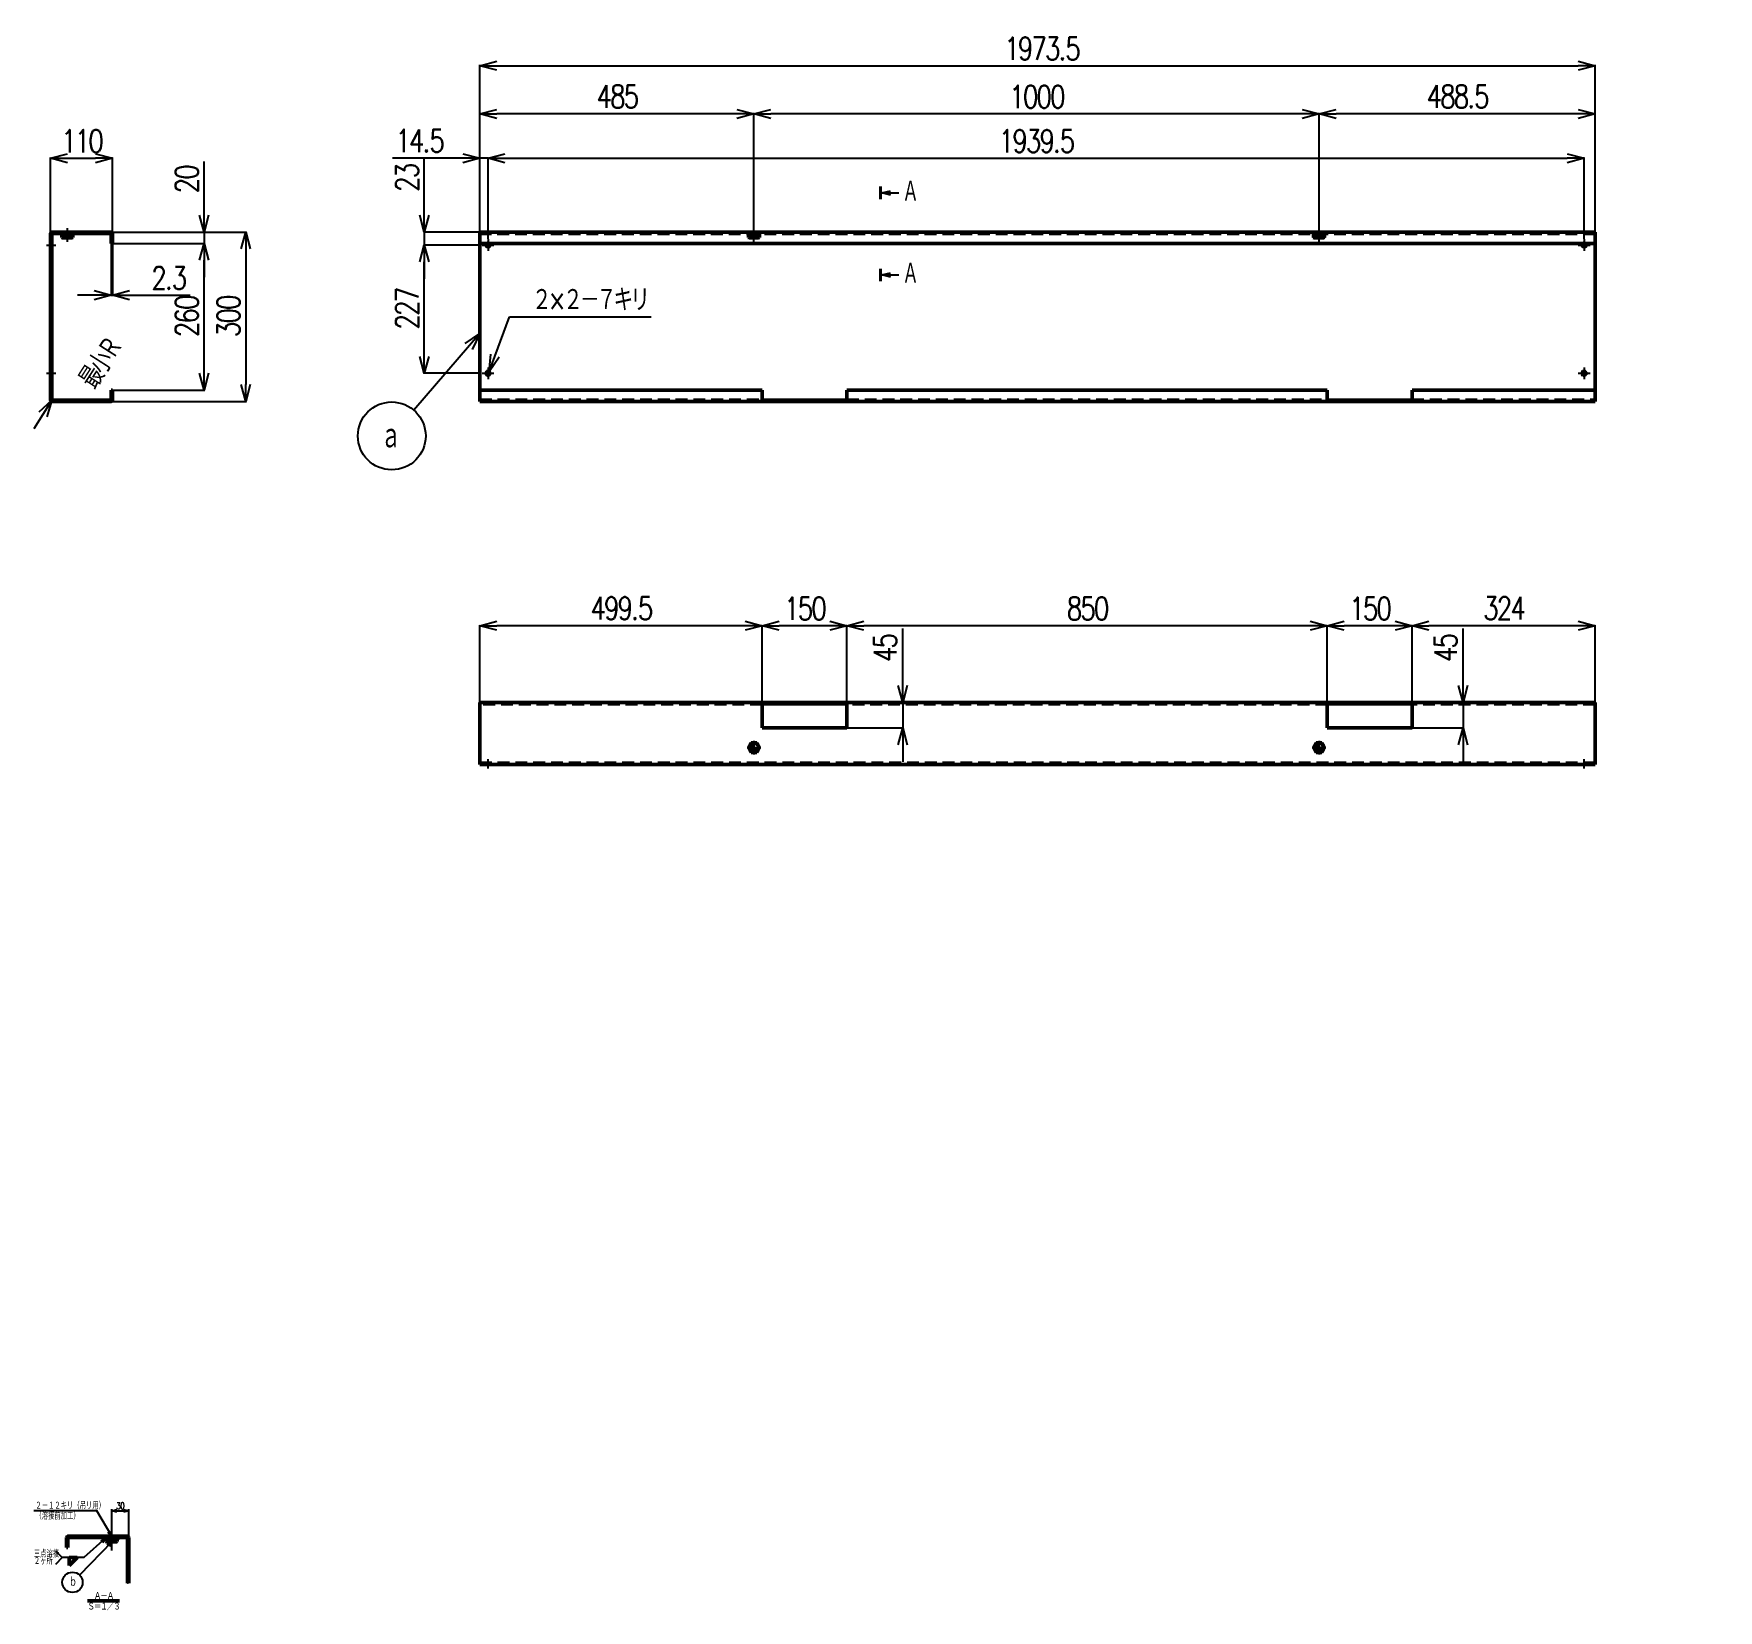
# Model space of a CAD drawing. Header units: millimetres. Extents: x -2763 to 218, y -2289 to 501.
import ezdxf

# ---------------------------------------------------------------- set-up
doc = ezdxf.new("R2010")
doc.units = ezdxf.units.MM
doc.header["$LTSCALE"] = 1.653543
doc.linetypes.add('CENTER', pattern=[50.8, 31.75, -6.35, 6.35, -6.35])
doc.linetypes.add('DASHED', pattern=[19.05, 12.7, -6.35])
for name, color, linetype in [('NoLayerName_001', 7, 'Continuous'), ('NoLayerName_002', 7, 'Continuous'), ('NoLayerName_003', 7, 'Continuous')]:
    doc.layers.add(name, color=color, linetype=linetype)
doc.styles.get("Standard").update_dxf_attribs({"font": 'txt', "bigfont": 'extfont2'})
doc.dimstyles.get("Standard").update_dxf_attribs({"dimtxt": 2.5, "dimasz": 2.5, "dimexe": 1.25, "dimexo": 0.625, "dimtad": 1, "dimdec": 3, "dimzin": 0, "dimdsep": 46, "dimtxsty": 'Standard', "dimcen": 2.5, "dimadec": 0, "dimazin": 0, "dimtfac": 0.75, "dimtdec": 3, "dimtmove": 0, "dimatfit": 3, "dimfxl": 1, "dimarcsym": 0})

msp = doc.modelspace()

# ---------------------------------------------------------------- texts
at = {"layer": 'NoLayerName_001', "color": 2, "linetype": 'Continuous', "lineweight": 50, "char_height": 40, "attachment_point": 7, "line_spacing_factor": 0.6}
for insert in [(-1225.9413, 201.6852), (-1225.9413, 56.4894)]:
    msp.add_mtext('\\W0.666667;\\T1.250000;Ａ', dxfattribs=dict(at, insert=insert))
at = {"layer": 'NoLayerName_001', "color": 2, "linetype": 'Continuous', "lineweight": 50, "insert": (-1881.1171, 10), "char_height": 40, "width": 283.333333, "attachment_point": 7, "line_spacing_factor": 0.75}
msp.add_mtext('\\A1;\\W0.793651;\\T0.750000;２×２－７キリ', dxfattribs=at)
at = {"layer": 'NoLayerName_001', "color": 2, "lineweight": 50, "char_height": 12, "width": 61.199998, "attachment_point": 5, "line_spacing_factor": 0.6}
for s, insert in [('\\A1;\\W0.800000;\\T0.750000;\\L\u3000Ａ－Ａ\u3000\\l', (-2639.3718, -2264.0765)), ('\\A1;\\W0.800000;\\T0.750000;Ｓ＝１／３', (-2639.3718, -2282.9533))]:
    msp.add_mtext(s, dxfattribs=dict(at, insert=insert))

# ---------------------------------------------------------------- blocks, each defined once
blk = doc.blocks.new('_OPEN30')
at = {"color": 0, "linetype": 'ByBlock', "lineweight": -2}
for p, q in [((-1, 0.267949), (0, 0)), ((0, 0), (-1, -0.267949)), ((0, 0), (-1, 0))]:
    blk.add_line(p, q, dxfattribs=at)
blk = doc.blocks.new('*D40')
at = {"layer": 'Defpoints', "color": 0}
for p in [(-2071.7, 127), (-1970.5, 127), (-1971.8, -100)]:
    blk.add_point(p, dxfattribs=at)
at = {"layer": 'NoLayerName_001', "color": 0, "linetype": 'Continuous', "lineweight": 25}
for p, q in [((-1971.1, 127), (-2073, 127)), ((-2071.7, -70), (-2071.7, 97)), ((-1972.4, -100), (-2073, -100))]:
    blk.add_line(p, q, dxfattribs=at)
at = {"layer": 'NoLayerName_001', "color": 0, "lineweight": 25, "xscale": 30, "yscale": 30, "zscale": 30}
for p, rotation in [((-2071.7, 127), 90), ((-2071.7, -100), 270)]:
    blk.add_blockref('_OPEN30', p, dxfattribs=dict(at, rotation=rotation))
at = {"layer": 'NoLayerName_001', "color": 2, "lineweight": 50, "insert": (-2102.2, 13.5), "char_height": 40, "attachment_point": 5, "rotation": 90}
blk.add_mtext('\\W0.800000;\\T0.875000;227', dxfattribs=at)
blk = doc.blocks.new('*D41')
at = {"layer": 'Defpoints', "color": 0}
for p in [(-1973.5, 150), (-2071.7, 127), (-1970.5, 127)]:
    blk.add_point(p, dxfattribs=at)
at = {"layer": 'NoLayerName_001', "color": 0, "linetype": 'Continuous', "lineweight": 25}
for p, q in [((-2071.7, 150), (-2071.7, 280.3)), ((-2071.7, 180), (-2071.7, 210)), ((-1974.1, 150), (-2073, 150)), ((-2071.7, 150), (-2071.7, 127)), ((-1971.1, 127), (-2073, 127)), ((-2071.7, 97), (-2071.7, 67))]:
    blk.add_line(p, q, dxfattribs=at)
at = {"layer": 'NoLayerName_001', "color": 0, "lineweight": 25, "xscale": 30, "yscale": 30, "zscale": 30}
for p, rotation in [((-2071.7, 150), 270), ((-2071.7, 127), 90)]:
    blk.add_blockref('_OPEN30', p, dxfattribs=dict(at, rotation=rotation))
at = {"layer": 'NoLayerName_001', "color": 2, "lineweight": 50, "insert": (-2102.2, 245.1), "char_height": 40, "attachment_point": 5, "rotation": 90}
blk.add_mtext('\\W0.800000;\\T0.875000;23', dxfattribs=at)
blk = doc.blocks.new('*D42')
at = {"layer": 'Defpoints', "color": 0}
for p in [(0, 444.3), (-1973.5, 150), (0, 150)]:
    blk.add_point(p, dxfattribs=at)
at = {"layer": 'NoLayerName_001', "color": 0, "linetype": 'Continuous', "lineweight": 25}
for p, q in [((-1973.5, 150.6), (-1973.5, 445.6)), ((-1943.5, 444.3), (-30, 444.3)), ((0, 150.6), (0, 445.6))]:
    blk.add_line(p, q, dxfattribs=at)
at = {"layer": 'NoLayerName_001', "color": 0, "lineweight": 25, "xscale": 30, "yscale": 30, "zscale": 30, "rotation": 180}
blk.add_blockref('_OPEN30', (-1973.5, 444.3), dxfattribs=at)
at = {"layer": 'NoLayerName_001', "color": 0, "lineweight": 25, "xscale": 30, "yscale": 30, "zscale": 30}
blk.add_blockref('_OPEN30', (0, 444.3), dxfattribs=at)
at = {"layer": 'NoLayerName_001', "color": 2, "lineweight": 50, "insert": (-979.5, 474.7), "char_height": 40, "attachment_point": 5}
blk.add_mtext('\\W0.800000;\\T0.875000;1973.5', dxfattribs=at)
blk = doc.blocks.new('*D43')
at = {"layer": 'Defpoints', "color": 0}
for p in [(-1973.5, 280.6), (-1973.5, 150), (-1959, 137.5)]:
    blk.add_point(p, dxfattribs=at)
at = {"layer": 'NoLayerName_001', "color": 0, "linetype": 'Continuous', "lineweight": 25}
for p, q in [((-1973.5, 280.6), (-2128.1, 280.6)), ((-2003.5, 280.6), (-2033.5, 280.6)), ((-1973.5, 150.6), (-1973.5, 281.9)), ((-1959, 280.6), (-1973.5, 280.6)), ((-1929, 280.6), (-1899, 280.6))]:
    blk.add_line(p, q, dxfattribs=at)
at = {"layer": 'NoLayerName_001', "color": 0, "lineweight": 25, "xscale": 30, "yscale": 30, "zscale": 30}
blk.add_blockref('_OPEN30', (-1973.5, 280.6), dxfattribs=at)
at = {"layer": 'NoLayerName_001', "color": 0, "lineweight": 25, "xscale": 30, "yscale": 30, "zscale": 30, "rotation": 180}
blk.add_blockref('_OPEN30', (-1959, 280.6), dxfattribs=at)
at = {"layer": 'NoLayerName_001', "color": 2, "lineweight": 50, "insert": (-2080.8, 311.5), "char_height": 40, "attachment_point": 5}
blk.add_mtext('\\W0.800000;\\T0.875000;14.5', dxfattribs=at)
blk = doc.blocks.new('*D44')
at = {"layer": 'Defpoints', "color": 0}
for p in [(-488.5, 359), (-488.5, 157), (0, 150)]:
    blk.add_point(p, dxfattribs=at)
at = {"layer": 'NoLayerName_001', "color": 0, "linetype": 'Continuous', "lineweight": 25}
for p, q in [((-488.5, 157.6), (-488.5, 360.2)), ((-30, 359), (-458.5, 359)), ((0, 150.6), (0, 360.2))]:
    blk.add_line(p, q, dxfattribs=at)
at = {"layer": 'NoLayerName_001', "color": 0, "lineweight": 25, "xscale": 30, "yscale": 30, "zscale": 30}
for p, rotation in [((-488.5, 359), 180), ((0, 359), 360)]:
    blk.add_blockref('_OPEN30', p, dxfattribs=dict(at, rotation=rotation))
at = {"layer": 'NoLayerName_001', "color": 2, "lineweight": 50, "insert": (-244.2, 389.9), "char_height": 40, "attachment_point": 5}
blk.add_mtext('\\W0.800000;\\T0.875000;488.5', dxfattribs=at)
blk = doc.blocks.new('*D45')
at = {"layer": 'Defpoints', "color": 0}
for p in [(-1973.5, 359), (-1973.5, 150), (-1488.5, 157)]:
    blk.add_point(p, dxfattribs=at)
at = {"layer": 'NoLayerName_001', "color": 0, "linetype": 'Continuous', "lineweight": 25}
for p, q in [((-1973.5, 150.6), (-1973.5, 360.2)), ((-1518.5, 359), (-1943.5, 359)), ((-1488.5, 157.6), (-1488.5, 360.2))]:
    blk.add_line(p, q, dxfattribs=at)
at = {"layer": 'NoLayerName_001', "color": 0, "lineweight": 25, "xscale": 30, "yscale": 30, "zscale": 30}
for p, rotation in [((-1973.5, 359), 180), ((-1488.5, 359), 360)]:
    blk.add_blockref('_OPEN30', p, dxfattribs=dict(at, rotation=rotation))
at = {"layer": 'NoLayerName_001', "color": 2, "lineweight": 50, "insert": (-1731, 389.9), "char_height": 40, "attachment_point": 5}
blk.add_mtext('\\W0.800000;\\T0.875000;485', dxfattribs=at)
blk = doc.blocks.new('*D46')
at = {"layer": 'Defpoints', "color": 0}
for p in [(-1488.5, 359), (-1488.5, 359), (-488.5, 157)]:
    blk.add_point(p, dxfattribs=at)
at = {"layer": 'NoLayerName_001', "color": 0, "linetype": 'Continuous', "lineweight": 25}
for p, q in [((-518.5, 359), (-1458.5, 359)), ((-488.5, 157.6), (-488.5, 360.2))]:
    blk.add_line(p, q, dxfattribs=at)
at = {"layer": 'NoLayerName_001', "color": 0, "lineweight": 25, "xscale": 30, "yscale": 30, "zscale": 30}
for p, rotation in [((-1488.5, 359), 180), ((-488.5, 359), 360)]:
    blk.add_blockref('_OPEN30', p, dxfattribs=dict(at, rotation=rotation))
at = {"layer": 'NoLayerName_001', "color": 2, "lineweight": 50, "insert": (-988.5, 389.4), "char_height": 40, "attachment_point": 5}
blk.add_mtext('\\W0.800000;\\T0.875000;1000', dxfattribs=at)
blk = doc.blocks.new('*D47')
at = {"layer": 'Defpoints', "color": 0}
for p in [(-19.5, 280.6), (-1959, 137.5), (-19.5, 137.5)]:
    blk.add_point(p, dxfattribs=at)
at = {"layer": 'NoLayerName_001', "color": 0, "linetype": 'Continuous', "lineweight": 25}
for p, q in [((-1959, 138.1), (-1959, 281.9)), ((-1929, 280.6), (-49.5, 280.6)), ((-19.5, 138.1), (-19.5, 281.9))]:
    blk.add_line(p, q, dxfattribs=at)
at = {"layer": 'NoLayerName_001', "color": 0, "lineweight": 25, "xscale": 30, "yscale": 30, "zscale": 30, "rotation": 180}
blk.add_blockref('_OPEN30', (-1959, 280.6), dxfattribs=at)
at = {"layer": 'NoLayerName_001', "color": 0, "lineweight": 25, "xscale": 30, "yscale": 30, "zscale": 30}
blk.add_blockref('_OPEN30', (-19.5, 280.6), dxfattribs=at)
at = {"layer": 'NoLayerName_001', "color": 2, "lineweight": 50, "insert": (-989.3, 311), "char_height": 40, "attachment_point": 5}
blk.add_mtext('\\W0.800000;\\T0.875000;1939.5', dxfattribs=at)
blk = doc.blocks.new('JZB_0007')
at = {"layer": 'NoLayerName_002', "color": 7, "linetype": 'Continuous', "lineweight": 50}
for p, q in [((0, 300), (0, 0)), ((0, 300), (1973.5, 300)), ((1973.5, 300), (1973.5, 0)), ((0, 280), (1973.5, 280)), ((0, 20), (499.5, 20)), ((499.5, 0), (499.5, 20)), ((649.5, 2.3), (499.5, 2.3)), ((649.5, 0), (649.5, 20)), ((649.5, 20), (1499.5, 20)), ((1499.5, 0), (1499.5, 20)), ((1649.5, 2.3), (1499.5, 2.3)), ((1649.5, 0), (1649.5, 20)), ((1649.5, 20), (1973.5, 20)), ((1973.5, 0), (0, 0))]:
    blk.add_line(p, q, dxfattribs=at)
at = {"layer": 'NoLayerName_002', "color": 3, "linetype": 'DASHED', "lineweight": 50}
for p, q in [((1973.5, 297.7), (0, 297.7)), ((0, 2.3), (499.5, 2.3)), ((649.5, 2.3), (1499.5, 2.3)), ((1649.5, 2.3), (1973.5, 2.3))]:
    blk.add_line(p, q, dxfattribs=at)
blk = doc.blocks.new('JZB_0008')
at = {"layer": 'NoLayerName_003', "color": 4, "linetype": 'CENTER', "lineweight": 25}
blk.add_line((0, 0), (0, 24.3), dxfattribs=at)
blk = doc.blocks.new('JZB_0009')
at = {"layer": 'NoLayerName_003', "color": 4, "linetype": 'CENTER', "lineweight": 25}
blk.add_line((0, 0), (0, 24.3), dxfattribs=at)
blk = doc.blocks.new('JZB_0010')
at = {"layer": 'NoLayerName_002', "color": 3, "linetype": 'DASHED', "lineweight": 50}
for p, q in [((0, 2.3), (0, 0)), ((12, 0), (12, 2.3))]:
    blk.add_line(p, q, dxfattribs=at)
blk = doc.blocks.new('JZB_0011')
at = {"layer": 'NoLayerName_002', "color": 3, "linetype": 'DASHED', "lineweight": 50}
for p, q in [((0, 2.3), (0, 0)), ((12, 0), (12, 2.3))]:
    blk.add_line(p, q, dxfattribs=at)
blk = doc.blocks.new('JZB_0012')
at = {"layer": 'NoLayerName_002', "color": 4, "linetype": 'CENTER', "lineweight": 25}
for p, q in [((0, 10.5), (21, 10.5)), ((10.5, 21), (10.5, 0))]:
    blk.add_line(p, q, dxfattribs=at)
at = {"layer": 'NoLayerName_002', "color": 7, "linetype": 'Continuous', "lineweight": 50}
blk.add_circle((10.5, 10.5), 3.5, dxfattribs=at)
blk = doc.blocks.new('JZB_0013')
at = {"layer": 'NoLayerName_002', "color": 4, "linetype": 'CENTER', "lineweight": 25}
for p, q in [((0, 10.5), (21, 10.5)), ((10.5, 21), (10.5, 0))]:
    blk.add_line(p, q, dxfattribs=at)
at = {"layer": 'NoLayerName_002', "color": 7, "linetype": 'Continuous', "lineweight": 50}
blk.add_circle((10.5, 10.5), 3.5, dxfattribs=at)
blk = doc.blocks.new('JZB_0014')
at = {"layer": 'NoLayerName_002', "color": 4, "linetype": 'CENTER', "lineweight": 25}
for p, q in [((0, 10.5), (21, 10.5)), ((10.5, 21), (10.5, 0))]:
    blk.add_line(p, q, dxfattribs=at)
at = {"layer": 'NoLayerName_002', "color": 7, "linetype": 'Continuous', "lineweight": 50}
blk.add_arc((10.5, 10.5), 3.5, 121.0027, 58.9973, dxfattribs=at)
at = {"layer": 'NoLayerName_002', "color": 3, "linetype": 'DASHED', "lineweight": 50}
blk.add_arc((10.5, 10.5), 3.5, 58.9973, 121.0027, dxfattribs=at)
blk = doc.blocks.new('JZB_0015')
at = {"layer": 'NoLayerName_002', "color": 4, "linetype": 'CENTER', "lineweight": 25}
for p, q in [((0, 10.5), (21, 10.5)), ((10.5, 21), (10.5, 0))]:
    blk.add_line(p, q, dxfattribs=at)
at = {"layer": 'NoLayerName_002', "color": 7, "linetype": 'Continuous', "lineweight": 50}
blk.add_arc((10.5, 10.5), 3.5, 121.0027, 58.9973, dxfattribs=at)
at = {"layer": 'NoLayerName_002', "color": 3, "linetype": 'DASHED', "lineweight": 50}
blk.add_arc((10.5, 10.5), 3.5, 58.9973, 121.0027, dxfattribs=at)
blk = doc.blocks.new('JZB_0016')
at = {"layer": 'NoLayerName_003', "color": 3, "linetype": 'DASHED', "lineweight": 50}
for p, q in [((0, 8), (0, 0.9)), ((0, 0.9), (0.2, 0.8)), ((0.2, 0.8), (1.6, 0)), ((1.6, 0), (18.1, 0)), ((4.6, 8), (4.6, 0.9)), ((14.4, 8), (14.4, 0.9)), ((18.1, 0), (19.4, 0.8)), ((19.6, 0.9), (19.4, 0.8)), ((19.6, 8), (19.6, 0.9))]:
    blk.add_line(p, q, dxfattribs=at)
for points, start_tangent, end_tangent in [([(0.2, 0.8), (1.2, 0.3), (2.4, 0.1), (3.5, 0.4), (4.6, 0.9)], (0.908709, -0.417431), (0.893804, 0.448458)), ([(4.6, 0.9), (8.1, 0.2), (10.6, 0.2), (13.1, 0.6), (14.4, 0.9)], (0.981285, -0.192563), (0.967962, 0.251095)), ([(14.4, 0.9), (15.7, 0.3), (17.2, 0.1), (18.4, 0.4), (19.6, 0.9)], (0.922243, -0.386611), (0.917216, 0.39839))]:
    blk.add_spline(points, degree=3, dxfattribs=dict(at, start_tangent=start_tangent, end_tangent=end_tangent))
blk = doc.blocks.new('JZB_0017')
at = {"layer": 'NoLayerName_003', "color": 4, "linetype": 'CENTER', "lineweight": 25}
blk.add_line((0, 0), (0, 24.3), dxfattribs=at)
blk = doc.blocks.new('JZB_0018')
at = {"layer": 'NoLayerName_003', "color": 3, "linetype": 'DASHED', "lineweight": 50}
for p, q in [((0, 8), (0, 0.9)), ((0, 0.9), (0.2, 0.8)), ((0.2, 0.8), (1.6, 0)), ((1.6, 0), (18.1, 0)), ((4.6, 8), (4.6, 0.9)), ((14.4, 8), (14.4, 0.9)), ((18.1, 0), (19.4, 0.8)), ((19.6, 0.9), (19.4, 0.8)), ((19.6, 8), (19.6, 0.9))]:
    blk.add_line(p, q, dxfattribs=at)
for points, start_tangent, end_tangent in [([(0.2, 0.8), (1.2, 0.3), (2.4, 0.1), (3.5, 0.4), (4.6, 0.9)], (0.908709, -0.417431), (0.893804, 0.448458)), ([(4.6, 0.9), (8.1, 0.2), (10.6, 0.2), (13.1, 0.6), (14.4, 0.9)], (0.981285, -0.192563), (0.967962, 0.251095)), ([(14.4, 0.9), (15.7, 0.3), (17.2, 0.1), (18.4, 0.4), (19.6, 0.9)], (0.922243, -0.386611), (0.917216, 0.39839))]:
    blk.add_spline(points, degree=3, dxfattribs=dict(at, start_tangent=start_tangent, end_tangent=end_tangent))
blk = doc.blocks.new('JZB_0019')
at = {"layer": 'NoLayerName_003', "color": 3, "linetype": 'DASHED', "lineweight": 50}
for p, q in [((0, 15), (0, 7)), ((0.8, 15), (0.8, 7)), ((9.2, 15), (9.2, 7)), ((10, 7), (10, 15))]:
    blk.add_line(p, q, dxfattribs=at)
at = {"layer": 'NoLayerName_003', "color": 4, "linetype": 'CENTER', "lineweight": 25}
blk.add_line((5, 0), (5, 24.3), dxfattribs=at)
blk = doc.blocks.new('DIM_0002')
at = {"layer": 'NoLayerName_001', "color": 3, "linetype": 'Continuous', "lineweight": 25}
for points in [[(215.8, 241.1), (99.1, 105.5)], [(190.1, 223.6), (215.8, 241.1), (202.3, 213.1)]]:
    blk.add_lwpolyline(points, dxfattribs=at)
blk.add_circle((60, 60), 60, dxfattribs=at)
at = {"layer": 'NoLayerName_001', "color": 2, "linetype": 'Continuous', "lineweight": 50, "width": 0.666667}
blk.add_text('ａ', height=50, dxfattribs=at).set_placement((40, 35))
blk = doc.blocks.new('*D48')
at = {"layer": 'Defpoints', "color": 0}
for p in [(-2625.6, 130), (-2623.3, 130), (-2623.3, 38.3)]:
    blk.add_point(p, dxfattribs=at)
at = {"layer": 'NoLayerName_001', "color": 0, "linetype": 'Continuous', "lineweight": 25}
for p, q in [((-2625.6, 129.4), (-2625.6, 37.1)), ((-2623.3, 129.4), (-2623.3, 37.1)), ((-2655.6, 38.3), (-2685.6, 38.3)), ((-2625.6, 38.3), (-2623.3, 38.3)), ((-2623.3, 38.3), (-2486.1, 38.3)), ((-2593.3, 38.3), (-2563.3, 38.3))]:
    blk.add_line(p, q, dxfattribs=at)
at = {"layer": 'NoLayerName_001', "color": 0, "lineweight": 25, "xscale": 30, "yscale": 30, "zscale": 30}
blk.add_blockref('_OPEN30', (-2625.6, 38.3), dxfattribs=at)
at = {"layer": 'NoLayerName_001', "color": 0, "lineweight": 25, "xscale": 30, "yscale": 30, "zscale": 30, "rotation": 180}
blk.add_blockref('_OPEN30', (-2623.3, 38.3), dxfattribs=at)
at = {"layer": 'NoLayerName_001', "color": 2, "lineweight": 50, "insert": (-2524.7, 68.7), "char_height": 40, "attachment_point": 5}
blk.add_mtext('\\W0.800000;\\T0.875000;2.3', dxfattribs=at)
blk = doc.blocks.new('*D49')
at = {"layer": 'Defpoints', "color": 0}
for p in [(-2623.3, 280.6), (-2733.3, 146.7), (-2623.3, 146.7)]:
    blk.add_point(p, dxfattribs=at)
at = {"layer": 'NoLayerName_001', "color": 0, "linetype": 'Continuous', "lineweight": 25}
for p, q in [((-2733.3, 147.3), (-2733.3, 281.9)), ((-2703.3, 280.6), (-2653.3, 280.6)), ((-2623.3, 147.3), (-2623.3, 281.9))]:
    blk.add_line(p, q, dxfattribs=at)
at = {"layer": 'NoLayerName_001', "color": 0, "lineweight": 25, "xscale": 30, "yscale": 30, "zscale": 30, "rotation": 180}
blk.add_blockref('_OPEN30', (-2733.3, 280.6), dxfattribs=at)
at = {"layer": 'NoLayerName_001', "color": 0, "lineweight": 25, "xscale": 30, "yscale": 30, "zscale": 30}
blk.add_blockref('_OPEN30', (-2623.3, 280.6), dxfattribs=at)
at = {"layer": 'NoLayerName_001', "color": 2, "lineweight": 50, "insert": (-2678.3, 311), "char_height": 40, "attachment_point": 5}
blk.add_mtext('\\W0.800000;\\T0.875000;110', dxfattribs=at)
blk = doc.blocks.new('*D51')
at = {"layer": 'Defpoints', "color": 0}
for p in [(-2730.5, -147.5), (-2730, -146.7)]:
    blk.add_point(p, dxfattribs=at)
at = {"layer": 'NoLayerName_001', "color": 0, "linetype": 'Continuous', "lineweight": 25}
for p, q in [((-2730, -146.7), (-2730.5, -147.5)), ((-2746.7, -172.8), (-2762.9, -198.1))]:
    blk.add_line(p, q, dxfattribs=at)
at = {"layer": 'NoLayerName_001', "color": 0, "lineweight": 25, "xscale": 30, "yscale": 30, "zscale": 30, "rotation": 57.36052432520979}
blk.add_blockref('_OPEN30', (-2730.5, -147.5), dxfattribs=at)
at = {"layer": 'NoLayerName_001', "color": 2, "lineweight": 50, "insert": (-2644.7, -82.2), "char_height": 40, "attachment_point": 5, "rotation": 57.3605}
blk.add_mtext('\\W0.800000;\\T0.875000;最小Ｒ', dxfattribs=at)
blk = doc.blocks.new('_NONE')
blk = doc.blocks.new('*D52')
at = {"layer": 'Defpoints', "color": 0}
for p in [(-2626.6, 150), (-2626.6, -150), (-2387.8, -150)]:
    blk.add_point(p, dxfattribs=at)
at = {"layer": 'NoLayerName_001', "color": 0, "linetype": 'Continuous', "lineweight": 25}
for p, q in [((-2626, 150), (-2386.5, 150)), ((-2387.8, 120), (-2387.8, -120)), ((-2626, -150), (-2386.5, -150))]:
    blk.add_line(p, q, dxfattribs=at)
at = {"layer": 'NoLayerName_001', "color": 0, "lineweight": 25, "xscale": 30, "yscale": 30, "zscale": 30}
for p, rotation in [((-2387.8, 150), 90), ((-2387.8, -150), 270)]:
    blk.add_blockref('_OPEN30', p, dxfattribs=dict(at, rotation=rotation))
at = {"layer": 'NoLayerName_001', "color": 2, "lineweight": 50, "insert": (-2418.2, 0), "char_height": 40, "attachment_point": 5, "rotation": 90}
blk.add_mtext('\\W0.800000;\\T0.875000;300', dxfattribs=at)
blk = doc.blocks.new('*D53')
at = {"layer": 'Defpoints', "color": 0}
for p in [(-2623.3, 130), (-2461.5, 130), (-2623.3, -130)]:
    blk.add_point(p, dxfattribs=at)
at = {"layer": 'NoLayerName_001', "color": 0, "linetype": 'Continuous', "lineweight": 25}
for p, q in [((-2622.7, 130), (-2460.3, 130)), ((-2461.5, -100), (-2461.5, 100)), ((-2622.7, -130), (-2460.3, -130))]:
    blk.add_line(p, q, dxfattribs=at)
at = {"layer": 'NoLayerName_001', "color": 0, "lineweight": 25, "xscale": 30, "yscale": 30, "zscale": 30}
for p, rotation in [((-2461.5, 130), 90), ((-2461.5, -130), 270)]:
    blk.add_blockref('_OPEN30', p, dxfattribs=dict(at, rotation=rotation))
at = {"layer": 'NoLayerName_001', "color": 2, "lineweight": 50, "insert": (-2491.9, 0), "char_height": 40, "attachment_point": 5, "rotation": 90}
blk.add_mtext('\\W0.800000;\\T0.875000;260', dxfattribs=at)
blk = doc.blocks.new('*D54')
at = {"layer": 'Defpoints', "color": 0}
for p in [(-2626.6, 150), (-2623.3, 130), (-2461.5, 130)]:
    blk.add_point(p, dxfattribs=at)
at = {"layer": 'NoLayerName_001', "color": 0, "linetype": 'Continuous', "lineweight": 25}
for p, q in [((-2461.5, 150), (-2461.5, 274.9)), ((-2461.5, 180), (-2461.5, 210)), ((-2626, 150), (-2460.3, 150)), ((-2461.5, 150), (-2461.5, 130)), ((-2622.7, 130), (-2460.3, 130)), ((-2461.5, 100), (-2461.5, 70))]:
    blk.add_line(p, q, dxfattribs=at)
at = {"layer": 'NoLayerName_001', "color": 0, "lineweight": 25, "xscale": 30, "yscale": 30, "zscale": 30}
for p, rotation in [((-2461.5, 150), 270), ((-2461.5, 130), 90)]:
    blk.add_blockref('_OPEN30', p, dxfattribs=dict(at, rotation=rotation))
at = {"layer": 'NoLayerName_001', "color": 2, "lineweight": 50, "insert": (-2491.9, 242.5), "char_height": 40, "attachment_point": 5, "rotation": 90}
blk.add_mtext('\\W0.800000;\\T0.875000;20', dxfattribs=at)
blk = doc.blocks.new('JZB_0020')
at = {"layer": 'NoLayerName_002', "color": 7, "linetype": 'Continuous', "lineweight": 50}
for p, q in [((3.3, 300), (106.7, 300)), ((0, 3.3), (0, 296.7)), ((2.3, 296.7), (2.3, 3.3)), ((106.7, 297.7), (3.3, 297.7)), ((107.7, 280), (107.7, 296.7)), ((110, 280), (107.7, 280)), ((110, 296.7), (110, 280)), ((3.3, 2.3), (106.7, 2.3)), ((107.7, 20), (110, 20)), ((107.7, 3.3), (107.7, 20)), ((110, 20), (110, 3.3)), ((106.7, 0), (3.3, 0))]:
    blk.add_line(p, q, dxfattribs=at)
at = {"layer": 'NoLayerName_002', "color": 3, "linetype": 'DASHED', "lineweight": 50}
blk.add_line((65, 0), (65, 2.3), dxfattribs=at)
at = {"layer": 'NoLayerName_002', "color": 7, "linetype": 'Continuous', "lineweight": 50}
for centre, radius, start, end in [((3.3, 296.7), 3.3, 90, 180), ((106.7, 296.7), 3.3, 0, 90), ((3.3, 296.7), 1, 90, 180), ((106.7, 296.7), 1, 0, 90), ((3.3, 3.3), 3.3, 180, 270), ((3.3, 3.3), 1, 180, 270), ((106.7, 3.3), 1, 270, 0), ((106.7, 3.3), 3.3, 270, 0)]:
    blk.add_arc(centre, radius, start, end, dxfattribs=at)
blk = doc.blocks.new('JZB_0021')
at = {"layer": 'NoLayerName_003', "color": 3, "linetype": 'DASHED', "lineweight": 50}
for p, q in [((0, 15), (0, 7)), ((0.8, 15), (0.8, 7)), ((9.2, 15), (9.2, 7)), ((10, 7), (10, 15))]:
    blk.add_line(p, q, dxfattribs=at)
at = {"layer": 'NoLayerName_003', "color": 4, "linetype": 'CENTER', "lineweight": 25}
blk.add_line((5, 0), (5, 24.3), dxfattribs=at)
blk = doc.blocks.new('JZB_0022')
at = {"layer": 'NoLayerName_002', "color": 4, "linetype": 'CENTER', "lineweight": 25}
blk.add_line((0, 3.5), (16.3, 3.5), dxfattribs=at)
at = {"layer": 'NoLayerName_002', "color": 3, "linetype": 'DASHED', "lineweight": 50}
for p, q in [((9.3, 7), (7, 7)), ((7, 0), (9.3, 0))]:
    blk.add_line(p, q, dxfattribs=at)
blk = doc.blocks.new('JZB_0023')
at = {"layer": 'NoLayerName_002', "color": 4, "linetype": 'CENTER', "lineweight": 25}
blk.add_line((0, 3.5), (16.3, 3.5), dxfattribs=at)
at = {"layer": 'NoLayerName_002', "color": 3, "linetype": 'DASHED', "lineweight": 50}
for p, q in [((9.3, 7), (7, 7)), ((7, 0), (9.3, 0))]:
    blk.add_line(p, q, dxfattribs=at)
blk = doc.blocks.new('JZB_0024')
at = {"layer": 'NoLayerName_002', "color": 3, "linetype": 'DASHED', "lineweight": 50}
for p, q in [((0, 2.3), (0, 0)), ((12, 0), (12, 2.3))]:
    blk.add_line(p, q, dxfattribs=at)
blk = doc.blocks.new('JZB_0025')
at = {"layer": 'NoLayerName_003', "color": 7, "linetype": 'Continuous', "lineweight": 50}
for p, q in [((0, 8), (0, 0.9)), ((0, 0.9), (0.2, 0.8)), ((0.2, 0.8), (1.6, 0)), ((1.6, 0), (18.1, 0)), ((4.6, 8), (4.6, 0.9)), ((14.4, 8), (14.4, 0.9)), ((18.1, 0), (19.4, 0.8)), ((19.6, 0.9), (19.4, 0.8)), ((19.6, 8), (19.6, 0.9))]:
    blk.add_line(p, q, dxfattribs=at)
for points, start_tangent, end_tangent in [([(0.2, 0.8), (1.2, 0.3), (2.4, 0.1), (3.5, 0.4), (4.6, 0.9)], (0.908709, -0.417431), (0.893804, 0.448458)), ([(4.6, 0.9), (8.1, 0.2), (10.6, 0.2), (13.1, 0.6), (14.4, 0.9)], (0.981285, -0.192563), (0.967962, 0.251095)), ([(14.4, 0.9), (15.7, 0.3), (17.2, 0.1), (18.4, 0.4), (19.6, 0.9)], (0.922243, -0.386611), (0.917216, 0.39839))]:
    blk.add_spline(points, degree=3, dxfattribs=dict(at, start_tangent=start_tangent, end_tangent=end_tangent))
blk = doc.blocks.new('*D55')
at = {"layer": 'Defpoints', "color": 0}
for p in [(-1973.5, -546.7), (-1973.5, -682.3), (-1474, -682.3)]:
    blk.add_point(p, dxfattribs=at)
at = {"layer": 'NoLayerName_001', "color": 0, "linetype": 'Continuous', "lineweight": 25}
for p, q in [((-1973.5, -681.7), (-1973.5, -545.4)), ((-1504, -546.7), (-1943.5, -546.7)), ((-1474, -681.7), (-1474, -545.4))]:
    blk.add_line(p, q, dxfattribs=at)
at = {"layer": 'NoLayerName_001', "color": 0, "lineweight": 25, "xscale": 30, "yscale": 30, "zscale": 30}
for p, rotation in [((-1973.5, -546.7), 180), ((-1474, -546.7), 360)]:
    blk.add_blockref('_OPEN30', p, dxfattribs=dict(at, rotation=rotation))
at = {"layer": 'NoLayerName_001', "color": 2, "lineweight": 50, "insert": (-1723.8, -515.8), "char_height": 40, "attachment_point": 5}
blk.add_mtext('\\W0.800000;\\T0.875000;499.5', dxfattribs=at)
blk = doc.blocks.new('*D56')
at = {"layer": 'Defpoints', "color": 0}
for p in [(-1474, -546.7), (-1474, -682.3), (-1324, -682.3)]:
    blk.add_point(p, dxfattribs=at)
at = {"layer": 'NoLayerName_001', "color": 0, "linetype": 'Continuous', "lineweight": 25}
for p, q in [((-1474, -681.7), (-1474, -545.4)), ((-1354, -546.7), (-1444, -546.7)), ((-1324, -681.7), (-1324, -545.4))]:
    blk.add_line(p, q, dxfattribs=at)
at = {"layer": 'NoLayerName_001', "color": 0, "lineweight": 25, "xscale": 30, "yscale": 30, "zscale": 30, "rotation": 180}
blk.add_blockref('_OPEN30', (-1474, -546.7), dxfattribs=at)
at = {"layer": 'NoLayerName_001', "color": 0, "lineweight": 25, "xscale": 30, "yscale": 30, "zscale": 30}
blk.add_blockref('_OPEN30', (-1324, -546.7), dxfattribs=at)
at = {"layer": 'NoLayerName_001', "color": 2, "lineweight": 50, "insert": (-1399, -516.2), "char_height": 40, "attachment_point": 5}
blk.add_mtext('\\W0.800000;\\T0.875000;150', dxfattribs=at)
blk = doc.blocks.new('*D57')
at = {"layer": 'Defpoints', "color": 0}
for p in [(-1988.8, -682.3), (-1324, -727.3), (-1225.1, -727.3)]:
    blk.add_point(p, dxfattribs=at)
at = {"layer": 'NoLayerName_001', "color": 0, "linetype": 'Continuous', "lineweight": 25}
for p, q in [((-1225.1, -682.3), (-1225.1, -551.7)), ((-1225.1, -652.3), (-1225.1, -622.3)), ((-1225.1, -682.3), (-1225.1, -727.3)), ((-1323.4, -727.3), (-1223.9, -727.3)), ((-1225.1, -757.3), (-1225.1, -787.3))]:
    blk.add_line(p, q, dxfattribs=at)
at = {"layer": 'NoLayerName_001', "color": 0, "lineweight": 25, "xscale": 30, "yscale": 30, "zscale": 30}
for p, rotation in [((-1225.1, -682.3), 270), ((-1225.1, -727.3), 90)]:
    blk.add_blockref('_OPEN30', p, dxfattribs=dict(at, rotation=rotation))
at = {"layer": 'NoLayerName_001', "color": 2, "lineweight": 50, "insert": (-1256, -587), "char_height": 40, "attachment_point": 5, "rotation": 90}
blk.add_mtext('\\W0.800000;\\T0.875000;45', dxfattribs=at)
blk = doc.blocks.new('*D58')
at = {"layer": 'Defpoints', "color": 0}
for p in [(218, -682.3), (-324, -727.3), (-233.6, -727.3)]:
    blk.add_point(p, dxfattribs=at)
at = {"layer": 'NoLayerName_001', "color": 0, "linetype": 'Continuous', "lineweight": 25}
for p, q in [((-233.6, -682.3), (-233.6, -551.7)), ((-233.6, -652.3), (-233.6, -622.3)), ((-233.6, -682.3), (-233.6, -727.3)), ((-323.4, -727.3), (-232.3, -727.3)), ((-233.6, -757.3), (-233.6, -787.3))]:
    blk.add_line(p, q, dxfattribs=at)
at = {"layer": 'NoLayerName_001', "color": 0, "lineweight": 25, "xscale": 30, "yscale": 30, "zscale": 30}
for p, rotation in [((-233.6, -682.3), 270), ((-233.6, -727.3), 90)]:
    blk.add_blockref('_OPEN30', p, dxfattribs=dict(at, rotation=rotation))
at = {"layer": 'NoLayerName_001', "color": 2, "lineweight": 50, "insert": (-264.5, -587), "char_height": 40, "attachment_point": 5, "rotation": 90}
blk.add_mtext('\\W0.800000;\\T0.875000;45', dxfattribs=at)
blk = doc.blocks.new('*D59')
at = {"layer": 'Defpoints', "color": 0}
for p in [(-1324, -546.7), (-1324, -682.3), (-474, -682.3)]:
    blk.add_point(p, dxfattribs=at)
at = {"layer": 'NoLayerName_001', "color": 0, "linetype": 'Continuous', "lineweight": 25}
for p, q in [((-1324, -681.7), (-1324, -545.4)), ((-504, -546.7), (-1294, -546.7)), ((-474, -681.7), (-474, -545.4))]:
    blk.add_line(p, q, dxfattribs=at)
at = {"layer": 'NoLayerName_001', "color": 0, "lineweight": 25, "xscale": 30, "yscale": 30, "zscale": 30}
for p, rotation in [((-1324, -546.7), 180), ((-474, -546.7), 360)]:
    blk.add_blockref('_OPEN30', p, dxfattribs=dict(at, rotation=rotation))
at = {"layer": 'NoLayerName_001', "color": 2, "lineweight": 50, "insert": (-899, -516.2), "char_height": 40, "attachment_point": 5}
blk.add_mtext('\\W0.800000;\\T0.875000;850', dxfattribs=at)
blk = doc.blocks.new('*D60')
at = {"layer": 'Defpoints', "color": 0}
for p in [(-474, -546.7), (-474, -682.3), (-324, -682.3)]:
    blk.add_point(p, dxfattribs=at)
at = {"layer": 'NoLayerName_001', "color": 0, "linetype": 'Continuous', "lineweight": 25}
for p, q in [((-474, -681.7), (-474, -545.4)), ((-354, -546.7), (-444, -546.7)), ((-324, -681.7), (-324, -545.4))]:
    blk.add_line(p, q, dxfattribs=at)
at = {"layer": 'NoLayerName_001', "color": 0, "lineweight": 25, "xscale": 30, "yscale": 30, "zscale": 30, "rotation": 180}
blk.add_blockref('_OPEN30', (-474, -546.7), dxfattribs=at)
at = {"layer": 'NoLayerName_001', "color": 0, "lineweight": 25, "xscale": 30, "yscale": 30, "zscale": 30}
blk.add_blockref('_OPEN30', (-324, -546.7), dxfattribs=at)
at = {"layer": 'NoLayerName_001', "color": 2, "lineweight": 50, "insert": (-399, -516.2), "char_height": 40, "attachment_point": 5}
blk.add_mtext('\\W0.800000;\\T0.875000;150', dxfattribs=at)
blk = doc.blocks.new('*D61')
at = {"layer": 'Defpoints', "color": 0}
for p in [(-324, -546.7), (-324, -682.3), (0, -682.3)]:
    blk.add_point(p, dxfattribs=at)
at = {"layer": 'NoLayerName_001', "color": 0, "linetype": 'Continuous', "lineweight": 25}
for p, q in [((-324, -681.7), (-324, -545.4)), ((-30, -546.7), (-294, -546.7)), ((0, -681.7), (0, -545.4))]:
    blk.add_line(p, q, dxfattribs=at)
at = {"layer": 'NoLayerName_001', "color": 0, "lineweight": 25, "xscale": 30, "yscale": 30, "zscale": 30, "rotation": 180}
blk.add_blockref('_OPEN30', (-324, -546.7), dxfattribs=at)
at = {"layer": 'NoLayerName_001', "color": 0, "lineweight": 25, "xscale": 30, "yscale": 30, "zscale": 30}
blk.add_blockref('_OPEN30', (0, -546.7), dxfattribs=at)
at = {"layer": 'NoLayerName_001', "color": 2, "lineweight": 50, "insert": (-162, -515.8), "char_height": 40, "attachment_point": 5}
blk.add_mtext('\\W0.800000;\\T0.875000;324', dxfattribs=at)
blk = doc.blocks.new('JZB_0026')
at = {"layer": 'NoLayerName_003', "color": 3, "linetype": 'DASHED', "lineweight": 50}
for p, q in [((0, 8.5), (4.9, 17)), ((4.9, 0), (0, 8.5)), ((4.9, 17), (14.7, 17)), ((14.7, 17), (19.6, 8.5)), ((19.6, 8.5), (14.7, 0)), ((14.7, 0), (4.9, 0))]:
    blk.add_line(p, q, dxfattribs=at)
blk.add_circle((9.8, 8.5), 8.25, dxfattribs=at)
blk = doc.blocks.new('JZB_0027')
at = {"layer": 'NoLayerName_002', "color": 7, "linetype": 'Continuous', "lineweight": 50}
for p, q in [((1973.5, 110), (0, 110)), ((0, 110), (0, 0)), ((499.5, 65), (499.5, 110)), ((499.5, 107.7), (649.5, 107.7)), ((649.5, 110), (649.5, 65)), ((1499.5, 110), (1499.5, 65)), ((1499.5, 107.7), (1649.5, 107.7)), ((1649.5, 110), (1649.5, 65)), ((1973.5, 110), (1973.5, 0)), ((499.5, 65), (649.5, 65)), ((1499.5, 65), (1649.5, 65)), ((1973.5, 0), (0, 0))]:
    blk.add_line(p, q, dxfattribs=at)
at = {"layer": 'NoLayerName_002', "color": 3, "linetype": 'DASHED', "lineweight": 50}
for p, q in [((499.5, 107.7), (0, 107.7)), ((1499.5, 107.7), (649.5, 107.7)), ((1973.5, 107.7), (1649.5, 107.7)), ((0, 2.3), (1973.5, 2.3))]:
    blk.add_line(p, q, dxfattribs=at)
blk = doc.blocks.new('JZB_0028')
at = {"layer": 'NoLayerName_003', "color": 4, "linetype": 'CENTER', "lineweight": 25}
for p, q in [((0, 12), (24, 12)), ((12, 24), (12, 0))]:
    blk.add_line(p, q, dxfattribs=at)
blk = doc.blocks.new('JZB_0029')
at = {"layer": 'NoLayerName_003', "color": 4, "linetype": 'CENTER', "lineweight": 25}
for p, q in [((0, 12), (24, 12)), ((12, 24), (12, 0))]:
    blk.add_line(p, q, dxfattribs=at)
at = {"layer": 'NoLayerName_003', "color": 3, "linetype": 'DASHED', "lineweight": 50}
for radius in [5, 4.19]:
    blk.add_circle((12, 12), radius, dxfattribs=at)
blk = doc.blocks.new('JZB_0030')
at = {"layer": 'NoLayerName_002', "color": 3, "linetype": 'DASHED', "lineweight": 50}
for p, q in [((0, 9.3), (0, 7)), ((7, 7), (7, 9.3))]:
    blk.add_line(p, q, dxfattribs=at)
at = {"layer": 'NoLayerName_002', "color": 4, "linetype": 'CENTER', "lineweight": 25}
blk.add_line((3.5, 0), (3.5, 16.3), dxfattribs=at)
blk = doc.blocks.new('JZB_0031')
at = {"layer": 'NoLayerName_002', "color": 3, "linetype": 'DASHED', "lineweight": 50}
for p, q in [((0, 9.3), (0, 7)), ((7, 7), (7, 9.3))]:
    blk.add_line(p, q, dxfattribs=at)
at = {"layer": 'NoLayerName_002', "color": 4, "linetype": 'CENTER', "lineweight": 25}
blk.add_line((3.5, 0), (3.5, 16.3), dxfattribs=at)
blk = doc.blocks.new('*D63')
at = {"layer": 'Defpoints', "color": 0}
for p in [(-2594.8, -2113.2), (-2624.8, -2142.8), (-2594.8, -2161.1)]:
    blk.add_point(p, dxfattribs=at)
at = {"layer": 'NoLayerName_001', "color": 0, "linetype": 'Continuous', "lineweight": 25}
for p, q in [((-2624.8, -2142.2), (-2624.8, -2110.2)), ((-2615.8, -2113.2), (-2603.8, -2113.2)), ((-2594.8, -2160.5), (-2594.8, -2110.2))]:
    blk.add_line(p, q, dxfattribs=at)
at = {"layer": 'NoLayerName_001', "color": 0, "lineweight": 25, "xscale": 9, "yscale": 9, "zscale": 9, "rotation": 180}
blk.add_blockref('_OPEN30', (-2624.8, -2113.2), dxfattribs=at)
at = {"layer": 'NoLayerName_001', "color": 0, "lineweight": 25, "xscale": 9, "yscale": 9, "zscale": 9}
blk.add_blockref('_OPEN30', (-2594.8, -2113.2), dxfattribs=at)
at = {"layer": 'NoLayerName_001', "color": 2, "lineweight": 50, "insert": (-2609.8, -2104.1), "char_height": 12, "attachment_point": 5}
blk.add_mtext('\\W0.800000;\\T0.875000;30', dxfattribs=at)
blk = doc.blocks.new('DIM_0005')
at = {"layer": 'NoLayerName_001', "color": 3, "linetype": 'Continuous', "lineweight": 25}
for points in [[(138.1, 0), (111.6, 44.6), (0, 44.6)], [(135.6, 9), (138.1, 0), (131.4, 6.5)]]:
    blk.add_lwpolyline(points, dxfattribs=at)
at = {"layer": 'NoLayerName_001', "color": 2, "linetype": 'Continuous', "lineweight": 50, "width": 0.666667}
for s, p in [('２－１２キリ（吊リ用）', (3, 47.6)), ('（溶接前加工）', (3, 29.6))]:
    blk.add_text(s, height=12, dxfattribs=at).set_placement(p)
blk = doc.blocks.new('JZB_0032')
at = {"layer": 'NoLayerName_002', "color": 7, "linetype": 'Continuous', "lineweight": 50}
for p, q in [((0, 80.1), (0, 63.4)), ((0, 63.4), (2.3, 63.4)), ((2.3, 63.4), (2.3, 80.1)), ((106.7, 83.4), (3.3, 83.4)), ((3.3, 81.1), (106.7, 81.1)), ((107.7, 80.1), (107.7, 0.5)), ((110, 0.5), (110, 80.1))]:
    blk.add_line(p, q, dxfattribs=at)
for centre, radius, start, end in [((3.3, 80.1), 3.3, 90, 180), ((3.3, 80.1), 1, 90, 180), ((106.7, 80.1), 3.3, 0, 90), ((106.7, 80.1), 1, 0, 90)]:
    blk.add_arc(centre, radius, start, end, dxfattribs=at)
at = {"layer": 'NoLayerName_002', "color": 3, "linetype": 'Continuous', "lineweight": 25, "start_tangent": (-0.754606, 0.656179), "end_tangent": (-0.754606, 0.656179)}
blk.add_spline([(110, 0.5), (109.4, 1), (108.8, 0.5), (108.3, 0), (107.7, 0.5)], degree=3, dxfattribs=at)
blk = doc.blocks.new('JZB_0033')
at = {"layer": 'NoLayerName_003', "color": 7, "linetype": 'Continuous', "lineweight": 50}
for p, q in [((0, 8), (0, 0.9)), ((0, 0.9), (0.2, 0.8)), ((0.2, 0.8), (1.6, 0)), ((4.6, 8), (4.6, 0.9)), ((14.4, 8), (14.4, 0.9)), ((18.1, 0), (19.4, 0.8)), ((19.6, 0.9), (19.4, 0.8)), ((19.6, 8), (19.6, 0.9)), ((1.6, 0), (18.1, 0))]:
    blk.add_line(p, q, dxfattribs=at)
for points, start_tangent, end_tangent in [([(0.2, 0.8), (1.2, 0.3), (2.4, 0.1), (3.5, 0.4), (4.6, 0.9)], (0.908709, -0.417431), (0.893804, 0.448458)), ([(4.6, 0.9), (8.1, 0.2), (10.6, 0.2), (13.1, 0.6), (14.4, 0.9)], (0.981285, -0.192563), (0.967962, 0.251095)), ([(14.4, 0.9), (15.7, 0.3), (17.2, 0.1), (18.4, 0.4), (19.6, 0.9)], (0.922243, -0.386611), (0.917216, 0.39839))]:
    blk.add_spline(points, degree=3, dxfattribs=dict(at, start_tangent=start_tangent, end_tangent=end_tangent))
blk = doc.blocks.new('JZB_0034')
at = {"layer": 'NoLayerName_002', "color": 3, "linetype": 'DASHED', "lineweight": 50}
for p, q in [((0, 2.3), (0, 0)), ((12, 0), (12, 2.3))]:
    blk.add_line(p, q, dxfattribs=at)
blk = doc.blocks.new('DIM_0003')
at = {"layer": 'NoLayerName_001', "color": 2, "linetype": 'Continuous', "lineweight": 50}
for p, q in [((62.4, 14.1), (62.4, 0.1)), ((76.5, 14.1), (62.4, 14.1)), ((62.4, 0.1), (76.5, 14.1))]:
    blk.add_line(p, q, dxfattribs=at)
at = {"layer": 'NoLayerName_001', "color": 3, "linetype": 'Continuous', "lineweight": 25}
for points in [[(126.6, 48.2), (88.5, 14.1), (50.4, 14.1)], [(118.3, 44), (126.6, 48.2), (121.5, 40.4)], [(38.4, 26.1), (50.4, 14.1), (38.4, 2.1)]]:
    blk.add_lwpolyline(points, dxfattribs=at)
at = {"layer": 'NoLayerName_001', "color": 2, "linetype": 'Continuous', "lineweight": 50, "width": 0.666667}
for s, p in [('三点溶接', (0, 14.4)), ('２ヶ所', (0, 1.8))]:
    blk.add_text(s, height=12, dxfattribs=at).set_placement(p)
blk = doc.blocks.new('DIM_0004')
at = {"layer": 'NoLayerName_001', "color": 3, "linetype": 'Continuous', "lineweight": 25}
for points in [[(87.5, 89.4), (30.6, 30.9)], [(79.5, 84.6), (87.5, 89.4), (82.9, 81.2)]]:
    blk.add_lwpolyline(points, dxfattribs=at)
blk.add_circle((18, 18), 18, dxfattribs=at)
at = {"layer": 'NoLayerName_001', "color": 2, "linetype": 'Continuous', "lineweight": 50, "width": 0.666667}
blk.add_text('ｂ', height=15, dxfattribs=at).set_placement((12, 10.5))

# ---------------------------------------------------------------- dimensions: what is measured, and where the dimension line sits
at = {"layer": 'NoLayerName_001', "color": 3, "linetype": 'Continuous', "lineweight": 50}
for base, p1, p2, override, picture, middle in [((0, 444.3253), (-1973.5, 150), (0, 150), {"dimtxt": 40, "dimasz": 30, "dimgap": 10, "dimzin": 8, "dimblk": 'OPEN30', "dimclrd": 0, "dimclre": 0, "dimclrt": 2, "dimtp": 0, "dimtm": 0, "dimlwd": 25, "dimlwe": 25}, '*D42', (-979.5, 444.3253)), ((-2623.289, 280.6078), (-2733.289, 146.7), (-2623.289, 146.7), {"dimtxt": 40, "dimasz": 30, "dimgap": 10, "dimzin": 8, "dimblk": 'OPEN30', "dimclrd": 0, "dimclre": 0, "dimclrt": 2, "dimtp": 0, "dimtm": 0, "dimlwd": 25, "dimlwe": 25}, '*D49', (-2678.289, 280.6078)), ((-19.5, 280.6078), (-1959, 137.5), (-19.5, 137.5), {"dimtxt": 40, "dimasz": 30, "dimgap": 10, "dimzin": 8, "dimblk": 'OPEN30', "dimclrd": 0, "dimclre": 0, "dimclrt": 2, "dimtp": 0, "dimtm": 0, "dimlwd": 25, "dimlwe": 25}, '*D47', (-989.25, 280.6078)), ((-2623.289, 38.3016), (-2625.589, 130), (-2623.289, 130), {"dimtxt": 40, "dimasz": 30, "dimgap": 10, "dimzin": 8, "dimblk": 'OPEN30', "dimclrd": 0, "dimclre": 0, "dimclrt": 2, "dimtp": 0, "dimtm": 0, "dimlwd": 25, "dimlwe": 25}, '*D48', (-2524.7115, 38.3016)), ((-2594.7944, -2113.1937), (-2624.7944, -2142.8064), (-2594.7944, -2161.1064), {"dimtxt": 12, "dimasz": 9, "dimexe": 3, "dimgap": 3, "dimzin": 8, "dimblk": 'OPEN30', "dimclrd": 0, "dimclre": 0, "dimclrt": 2, "dimtp": 0, "dimtm": 0, "dimlwd": 25, "dimlwe": 25}, '*D63', (-2609.7944, -2113.1937))]:
    dim = msp.add_linear_dim(base=base, p1=p1, p2=p2, text='\\W0.800000;\\T0.875000;<>', dimstyle='Standard', override=override, dxfattribs=at)
    dim.commit()
    dim.dimension.update_dxf_attribs({"geometry": picture, "text_midpoint": middle, "dimtype": 160})
for base, p1, p2, angle, override, picture, middle in [((-1973.5, 358.9951), (-1488.5, 157), (-1973.5, 150), 180, {"dimtxt": 40, "dimasz": 30, "dimgap": 10, "dimzin": 8, "dimblk": 'OPEN30', "dimclrd": 0, "dimclre": 0, "dimclrt": 2, "dimtp": 0, "dimtm": 0, "dimlwd": 25, "dimlwe": 25}, '*D45', (-1731, 358.9951)), ((-1488.5, 358.9951), (-488.5, 157), (-1488.5, 358.9951), 180, {"dimtxt": 40, "dimasz": 30, "dimgap": 10, "dimzin": 8, "dimblk": 'OPEN30', "dimse2": 1, "dimclrd": 0, "dimclre": 0, "dimclrt": 2, "dimtp": 0, "dimtm": 0, "dimlwd": 25, "dimlwe": 25}, '*D46', (-988.5, 358.9951)), ((-488.5, 358.9951), (0, 150), (-488.5, 157), 180, {"dimtxt": 40, "dimasz": 30, "dimgap": 10, "dimzin": 8, "dimblk": 'OPEN30', "dimclrd": 0, "dimclre": 0, "dimclrt": 2, "dimtp": 0, "dimtm": 0, "dimlwd": 25, "dimlwe": 25}, '*D44', (-244.25, 358.9951)), ((-1973.5, 280.6078), (-1959, 137.5), (-1973.5, 150), 180, {"dimtxt": 40, "dimasz": 30, "dimgap": 10, "dimzin": 8, "dimblk": 'OPEN30', "dimse1": 1, "dimclrd": 0, "dimclre": 0, "dimclrt": 2, "dimtp": 0, "dimtm": 0, "dimlwd": 25, "dimlwe": 25}, '*D43', (-2080.8223, 280.6078)), ((-2461.5284, 130), (-2626.589, 150), (-2623.289, 130), 270, {"dimtxt": 40, "dimasz": 30, "dimgap": 10, "dimzin": 8, "dimblk": 'OPEN30', "dimclrd": 0, "dimclre": 0, "dimclrt": 2, "dimtp": 0, "dimtm": 0, "dimlwd": 25, "dimlwe": 25}, '*D54', (-2461.5284, 242.4728)), ((-2071.7364, 127), (-1973.5, 150), (-1970.5, 127), 270, {"dimtxt": 40, "dimasz": 30, "dimgap": 10, "dimzin": 8, "dimblk": 'OPEN30', "dimclrd": 0, "dimclre": 0, "dimclrt": 2, "dimtp": 0, "dimtm": 0, "dimlwd": 25, "dimlwe": 25}, '*D41', (-2071.7364, 245.1288)), ((-2387.7899, -150), (-2626.589, 150), (-2626.589, -150), 270, {"dimtxt": 40, "dimasz": 30, "dimgap": 10, "dimzin": 8, "dimblk": 'OPEN30', "dimclrd": 0, "dimclre": 0, "dimclrt": 2, "dimtp": 0, "dimtm": 0, "dimlwd": 25, "dimlwe": 25}, '*D52', (-2387.7899, 0)), ((-2461.5284, 130), (-2623.289, -130), (-2623.289, 130), 90, {"dimtxt": 40, "dimasz": 30, "dimgap": 10, "dimzin": 8, "dimblk": 'OPEN30', "dimclrd": 0, "dimclre": 0, "dimclrt": 2, "dimtp": 0, "dimtm": 0, "dimlwd": 25, "dimlwe": 25}, '*D53', (-2461.5284, 0)), ((-2071.7364, 127), (-1971.75, -100), (-1970.5, 127), 90, {"dimtxt": 40, "dimasz": 30, "dimgap": 10, "dimzin": 8, "dimblk": 'OPEN30', "dimclrd": 0, "dimclre": 0, "dimclrt": 2, "dimtp": 0, "dimtm": 0, "dimlwd": 25, "dimlwe": 25}, '*D40', (-2071.7364, 13.5)), ((-1973.5, -546.66), (-1474, -682.3122), (-1973.5, -682.3122), 180, {"dimtxt": 40, "dimasz": 30, "dimgap": 10, "dimzin": 8, "dimblk": 'OPEN30', "dimclrd": 0, "dimclre": 0, "dimclrt": 2, "dimtp": 0, "dimtm": 0, "dimlwd": 25, "dimlwe": 25}, '*D55', (-1723.75, -546.66)), ((-1474, -546.66), (-1324, -682.3122), (-1474, -682.3122), 180, {"dimtxt": 40, "dimasz": 30, "dimgap": 10, "dimzin": 8, "dimblk": 'OPEN30', "dimclrd": 0, "dimclre": 0, "dimclrt": 2, "dimtp": 0, "dimtm": 0, "dimlwd": 25, "dimlwe": 25}, '*D56', (-1399, -546.66)), ((-1324, -546.66), (-474, -682.3122), (-1324, -682.3122), 180, {"dimtxt": 40, "dimasz": 30, "dimgap": 10, "dimzin": 8, "dimblk": 'OPEN30', "dimclrd": 0, "dimclre": 0, "dimclrt": 2, "dimtp": 0, "dimtm": 0, "dimlwd": 25, "dimlwe": 25}, '*D59', (-899, -546.66)), ((-474, -546.66), (-324, -682.3122), (-474, -682.3122), 180, {"dimtxt": 40, "dimasz": 30, "dimgap": 10, "dimzin": 8, "dimblk": 'OPEN30', "dimclrd": 0, "dimclre": 0, "dimclrt": 2, "dimtp": 0, "dimtm": 0, "dimlwd": 25, "dimlwe": 25}, '*D60', (-399, -546.66)), ((-324, -546.66), (0, -682.3122), (-324, -682.3122), 180, {"dimtxt": 40, "dimasz": 30, "dimgap": 10, "dimzin": 8, "dimblk": 'OPEN30', "dimclrd": 0, "dimclre": 0, "dimclrt": 2, "dimtp": 0, "dimtm": 0, "dimlwd": 25, "dimlwe": 25}, '*D61', (-162, -546.66)), ((-1225.1068, -727.3122), (-1988.8241, -682.3122), (-1324, -727.3122), 270, {"dimtxt": 40, "dimasz": 30, "dimgap": 10, "dimzin": 8, "dimblk": 'OPEN30', "dimse1": 1, "dimclrd": 0, "dimclre": 0, "dimclrt": 2, "dimtp": 0, "dimtm": 0, "dimlwd": 25, "dimlwe": 25}, '*D57', (-1225.1068, -586.9915)), ((-233.5944, -727.3122), (217.9759, -682.3122), (-324, -727.3122), 270, {"dimtxt": 40, "dimasz": 30, "dimgap": 10, "dimzin": 8, "dimblk": 'OPEN30', "dimse1": 1, "dimclrd": 0, "dimclre": 0, "dimclrt": 2, "dimtp": 0, "dimtm": 0, "dimlwd": 25, "dimlwe": 25}, '*D58', (-233.5944, -586.9915))]:
    dim = msp.add_linear_dim(base=base, p1=p1, p2=p2, angle=angle, text='\\W0.800000;\\T0.875000;<>', dimstyle='Standard', override=override, dxfattribs=at)
    dim.commit()
    dim.dimension.update_dxf_attribs({"geometry": picture, "text_midpoint": middle, "dimtype": 160})
dim = msp.add_radius_dim(center=(-2729.989, -146.7), mpoint=(-2730.5283, -147.5421), text='\\W0.800000;\\T0.875000;最小Ｒ', dimstyle='Standard', override={"dimtxt": 40, "dimasz": 30, "dimgap": 10, "dimtad": 3, "dimzin": 8, "dimpost": 'Ｒ<>', "dimblk1": 'NONE', "dimblk2": 'OPEN30', "dimsah": 1, "dimcen": 0, "dimse2": 1, "dimclrd": 0, "dimclre": 0, "dimclrt": 2, "dimtp": 0, "dimtm": 0, "dimtmove": 2, "dimlwd": 25, "dimlwe": 25}, dxfattribs=at)
dim.commit()
dim.dimension.update_dxf_attribs({"geometry": '*D51', "text_midpoint": (-2644.7085, -82.2495), "dimtype": 164})

# ---------------------------------------------------------------- hatches: boundary and pattern name
at = {"layer": 'NoLayerName_001', "linetype": 'Continuous', "lineweight": 25}
h = msp.add_hatch(dxfattribs=at)
h.set_pattern_fill('ANSI31', color=6, scale=0.126)
h.set_pattern_definition([(45, (-2594.7944, -2240.71105), (-0.282878, 0.282878), [])])
h.paths.add_polyline_path([(-2634.6009, -2160.1064), (-2634.6009, -2163.1064), (-2637.6009, -2160.1064)])
h = msp.add_hatch(dxfattribs=at)
h.set_pattern_fill('ANSI31', color=6, scale=0.126, angle=90)
h.set_pattern_definition([(135, (-2594.7944, -2240.71105), (-0.282878, -0.282878), [])])
h.paths.add_polyline_path([(-2614.9879, -2160.1064), (-2614.9879, -2163.1064), (-2611.9879, -2160.1064)])

# ---------------------------------------------------------------- linework, layer by layer
at = {"layer": 'NoLayerName_001', "color": 4, "linetype": 'CENTER', "lineweight": 25}
msp.add_line((-2624.7944, -2183.1064), (-2624.7944, -2142.8064), dxfattribs=at)
at = {"layer": 'NoLayerName_001', "color": 6, "linetype": 'Continuous', "lineweight": 50}
for p, q in [((-2634.6009, -2163.1064), (-2637.6009, -2160.1064)), ((-2614.9879, -2163.1064), (-2611.9879, -2160.1064))]:
    msp.add_line(p, q, dxfattribs=at)
at = {"layer": 'NoLayerName_001', "color": 2, "linetype": 'Continuous', "lineweight": 50, "const_width": 4.96}
for points in [[(-1264.4413, 207.7652), (-1264.4413, 230.6052)], [(-1264.4413, 85.4094), (-1264.4413, 62.5694)]]:
    msp.add_lwpolyline(points, dxfattribs=at)
at = {"layer": 'NoLayerName_003', "color": 3, "linetype": 'DASHED', "lineweight": 50}
for p, q in [((-1498.315, -762.3122), (-1493.4075, -753.8122)), ((-1493.4075, -770.8122), (-1498.315, -762.3122)), ((-1493.4075, -753.8122), (-1483.5925, -753.8122)), ((-1483.5925, -770.8122), (-1493.4075, -770.8122)), ((-1483.5925, -753.8122), (-1478.685, -762.3122)), ((-1478.685, -762.3122), (-1483.5925, -770.8122))]:
    msp.add_line(p, q, dxfattribs=at)
for radius in [8.25, 5, 4.19]:
    msp.add_circle((-1488.5, -762.3122), radius, dxfattribs=at)

# ---------------------------------------------------------------- block references
at = {"layer": 'NoLayerName_001', "color": 3, "linetype": 'Continuous', "lineweight": 25}
for name, p in [('DIM_0002', (-2189.2705, -270.7635)), ('DIM_0005', (-2762.8894, -2157.8064)), ('DIM_0003', (-2762.665, -2209.7927)), ('DIM_0004', (-2712.2647, -2257.4684))]:
    msp.add_blockref(name, p, dxfattribs=at)
at = {"layer": 'NoLayerName_002'}
for name, p in [('JZB_0020', (-2733.289, -150)), ('JZB_0024', (-2709.289, 147.7)), ('JZB_0007', (-1973.5, -150)), ('JZB_0011', (-1494.5, 147.7)), ('JZB_0010', (-494.5, 147.7)), ('JZB_0022', (-2740.289, 123.5)), ('JZB_0015', (-1969.5, 116.5)), ('JZB_0014', (-30, 116.5)), ('JZB_0023', (-2740.289, -103.5)), ('JZB_0012', (-1969.5, -110.5)), ('JZB_0013', (-30, -110.5)), ('JZB_0027', (-1973.5, -792.3122)), ('JZB_0031', (-1962.5, -799.3122)), ('JZB_0030', (-23, -799.3122)), ('JZB_0032', (-2704.7944, -2241.2111)), ('JZB_0034', (-2630.7944, -2160.1064))]:
    msp.add_blockref(name, p, dxfattribs=at)
at = {"layer": 'NoLayerName_003'}
for name, p in [('JZB_0021', (-2708.289, 132.7)), ('JZB_0008', (-1488.5, 132.7)), ('JZB_0017', (-1488.5, 132.7)), ('JZB_0019', (-493.5, 132.7)), ('JZB_0009', (-488.5, 132.7)), ('JZB_0025', (-2713.0954, 139.7)), ('JZB_0016', (-1498.3065, 139.7)), ('JZB_0018', (-498.3065, 139.7)), ('JZB_0028', (-1500.5, -774.3122)), ('JZB_0029', (-500.5, -774.3122)), ('JZB_0026', (-498.3149, -770.8122)), ('JZB_0033', (-2634.6009, -2168.1064))]:
    msp.add_blockref(name, p, dxfattribs=at)

msp.set_redraw_order([(e.dxf.handle, doc.entitydb.next_handle()) for e in msp.query("TEXT MTEXT ATTDEF DIMENSION ARC_DIMENSION")])  # texts and dimensions are drawn at this point

# ---------------------------------------------------------------- leaders
at = {"layer": 'NoLayerName_001', "color": 2, "linetype": 'Continuous', "lineweight": 50}
for points in [[(-1261.9613, 219.1852), (-1231.9613, 219.1852)], [(-1261.9613, 73.9894), (-1231.9613, 73.9894)]]:
    msp.add_leader(points, dimstyle='Standard', override={"dimasz": 14.96, "dimldrblk": 'OPEN30'}, dxfattribs=at)
at = {"layer": 'NoLayerName_001', "color": 3, "linetype": 'Continuous', "lineweight": 25, "annotation_type": 0, "has_hookline": 1, "hookline_direction": 0, "text_width": 210.9663}
msp.add_leader([(-1957.0342, -97.1042), (-1921.1171, 0), (-1891.1171, 0)], dimstyle='Standard', override={"dimtxt": 40, "dimasz": 30, "dimgap": 10, "dimldrblk": 'OPEN30'}, dxfattribs=at)

doc.saveas('drawing.dxf')
